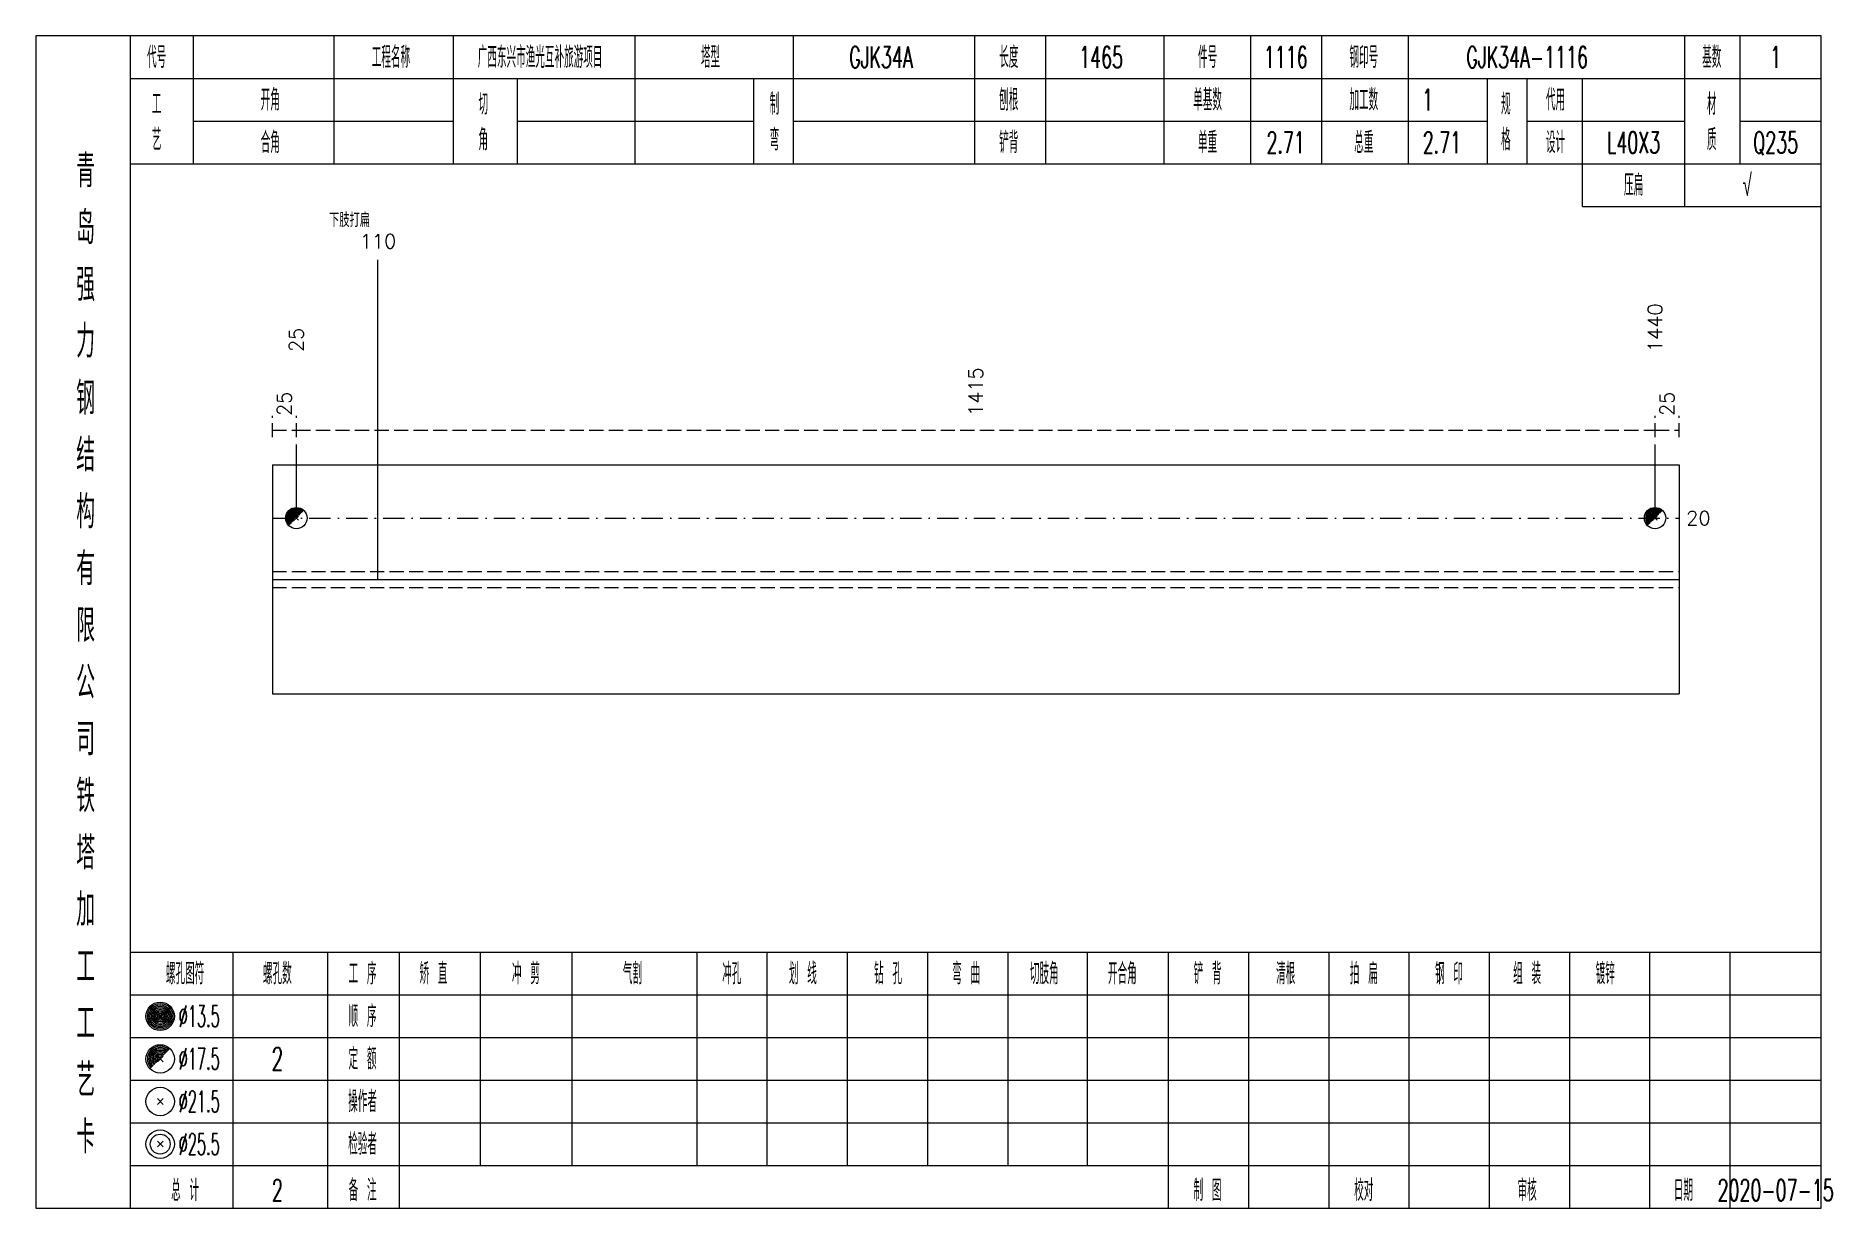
# Model space of a CAD drawing. Extents: x 0 to 2606, y -377 to 6479.
# Drawn here: x 1829.8 to 2082.7, y 1750 to 1915 of the extents above; entities that cross this region are included whole.
import ezdxf
from ezdxf.enums import TextEntityAlignment as Align

# ---------------------------------------------------------------- set-up
doc = ezdxf.new("R2010")
doc.units = 0
doc.header["$MEASUREMENT"] = 0
doc.linetypes.add('一点画线', pattern=[5.2, 3, -1, 0.2, -1])
doc.linetypes.add('虚线', pattern=[2.75, 2, -0.75])
doc.layers.get('0').update_dxf_attribs({"linetype": 'CONTINUOUS', "lineweight": 25})
for name, color, linetype, lineweight in [('1', 7, 'CONTINUOUS', 25), ('2', 7, 'CONTINUOUS', 25), ('4', 7, 'CONTINUOUS', 25)]:
    doc.layers.add(name, color=color, linetype=linetype, lineweight=lineweight)
doc.styles.get("Standard").update_dxf_attribs({"font": 'simplex.shx', "width": 0.7, "height": 3, "bigfont": 'gbhzfs.shx'})

msp = doc.modelspace()

# ---------------------------------------------------------------- texts
at = {"color": 7, "linetype": 'Continuous', "lineweight": 13}
for s, p in [('1440', (2057.82, 1870.5)), ('25', (1866.48, 1870.5))]:
    msp.add_text(s, height=2, rotation=90, dxfattribs=at).set_placement(p, align=Align.MIDDLE_LEFT)
at = {"color": 8, "linetype": 'Continuous', "lineweight": 9}
for s, p in [('1415', (1962.15, 1861.5)), ('25', (1864.79, 1861.5)), ('25', (2059.51, 1861.5))]:
    msp.add_text(s, height=2, rotation=90, dxfattribs=at).set_placement(p, align=Align.MIDDLE_LEFT)
at = {"color": 7, "linetype": 'Continuous', "lineweight": 13}
msp.add_text('20', height=2, dxfattribs=at).set_placement((2062.2, 1847.12), align=Align.MIDDLE_LEFT)
at = {"layer": '2', "color": 7, "linetype": 'Continuous', "lineweight": 13}
for s, p in [('下肢打扁', (1873.97, 1887.5)), ('110', (1877.97, 1884.5))]:
    msp.add_text(s, height=2, dxfattribs=at).set_placement(p, align=Align.BOTTOM_CENTER)
at = {"layer": '4', "color": 1, "linetype": 'Continuous', "lineweight": 13}
for s, height, width, p in [('代号', 3, 0.6, (1846.8, 1912)), ('工程名称', 3, 0.6, (1879.8, 1912)), ('广西东兴市渔光互补旅游项目', 3, 0.6, (1900.8, 1912)), ('塔型', 3, 0.6, (1924.8, 1912)), ('GJK34A', 3, 0.6, (1948.8, 1912)), ('长度', 3, 0.6, (1966.8, 1912)), ('1465', 3, 0.6, (1979.8, 1912)), ('件号', 3, 0.6, (1994.8, 1912)), ('1116', 3, 0.6, (2005.8, 1912)), ('钢印号', 3, 0.6, (2016.8, 1912)), ('GJK34A-1116', 3, 0.6, (2039.8, 1912)), ('基数', 3, 0.6, (2065.8, 1912)), ('1', 3, 0.6, (2074.8, 1912)), ('开角', 3, 0.6, (1862.8, 1906)), ('刨根', 3, 0.6, (1966.8, 1906)), ('单基数', 3, 0.6, (1994.8, 1906)), ('加工数', 3, 0.6, (2016.8, 1906)), ('1', 3, 0.6, (2025.8, 1906)), ('代用', 3, 0.6, (2043.8, 1906)), ('材', 3, 0.6, (2065.8, 1905.4)), ('工', 3, 0.6, (1846.8, 1905.4)), ('切', 3, 0.6, (1892.8, 1905.4)), ('制', 3, 0.6, (1933.8, 1905.4)), ('规', 3, 0.6, (2036.8, 1905.4)), ('艺', 3, 0.6, (1846.8, 1900.4)), ('角', 3, 0.6, (1892.8, 1900.4)), ('弯', 3, 0.6, (1933.8, 1900.4)), ('格', 3, 0.6, (2036.8, 1900.4)), ('质', 3, 0.6, (2065.8, 1900.4)), ('合角', 3, 0.6, (1862.8, 1900)), ('铲背', 3, 0.6, (1966.8, 1900)), ('单重', 3, 0.6, (1994.8, 1900)), ('2.71', 3, 0.6, (2005.8, 1900)), ('总重', 3, 0.6, (2016.8, 1900)), ('2.71', 3, 0.6, (2027.8, 1900)), ('设计', 3, 0.6, (2043.8, 1900)), ('L40X3', 3, 0.6, (2054.8, 1900)), ('Q235', 3, 0.6, (2074.8, 1900)), ('青', 4.6, 0.8, (1836.8, 1896)), ('压扁', 3, 0.6, (2054.8, 1894)), ('√', 3, 0.6, (2070.8, 1894)), ('岛', 4.6, 0.8, (1836.8, 1888)), ('强', 4.6, 0.8, (1836.8, 1880)), ('力', 4.6, 0.8, (1836.8, 1872)), ('钢', 4.6, 0.8, (1836.8, 1864)), ('结', 4.6, 0.8, (1836.8, 1856)), ('构', 4.6, 0.8, (1836.8, 1848)), ('有', 4.6, 0.8, (1836.8, 1840)), ('限', 4.6, 0.8, (1836.8, 1832)), ('公', 4.6, 0.8, (1836.8, 1824)), ('司', 4.6, 0.8, (1836.8, 1816)), ('铁', 4.6, 0.8, (1836.8, 1808)), ('塔', 4.6, 0.8, (1836.8, 1800)), ('加', 4.6, 0.8, (1836.8, 1792)), ('工', 4.6, 0.8, (1836.8, 1784)), ('螺孔图符', 3, 0.6, (1850.8, 1783)), ('螺孔数', 3, 0.6, (1863.8, 1783)), ('工 序', 3, 0.6, (1875.8, 1783)), ('矫 直', 3, 0.6, (1885.8, 1783)), ('冲 剪', 3, 0.6, (1898.8, 1783)), ('气割', 3, 0.6, (1913.8, 1783)), ('冲孔', 3, 0.6, (1927.8, 1783)), ('划 线', 3, 0.6, (1937.8, 1783)), ('钻 孔', 3, 0.6, (1949.8, 1783)), ('弯 曲', 3, 0.6, (1960.8, 1783)), ('切肢角', 3, 0.6, (1971.8, 1783)), ('开合角', 3, 0.6, (1982.8, 1783)), ('铲 背', 3, 0.6, (1994.8, 1783)), ('清根', 3, 0.6, (2005.8, 1783)), ('拍 扁', 3, 0.6, (2016.8, 1783)), ('钢 印', 3, 0.6, (2028.8, 1783)), ('组 装', 3, 0.6, (2039.8, 1783)), ('镀锌', 3, 0.6, (2050.8, 1783)), ('%%C13.5', 3, 0.5, (1852.8, 1777)), ('顺 序', 3, 0.6, (1875.8, 1777)), ('工', 4.6, 0.8, (1836.8, 1776)), ('艺', 4.6, 0.8, (1836.8, 1768)), ('%%C17.5', 3, 0.5, (1852.8, 1771)), ('2', 3.2, 0.6, (1863.8, 1771)), ('定 额', 3, 0.6, (1875.8, 1771)), ('%%C21.5', 3, 0.5, (1852.8, 1765)), ('操作者', 3, 0.6, (1875.8, 1765)), ('卡', 4.6, 0.8, (1836.8, 1760)), ('检验者', 3, 0.6, (1875.8, 1759)), ('%%C25.5', 3, 0.5, (1852.8, 1759)), ('总 计', 3, 0.6, (1850.8, 1752.5)), ('2', 3, 0.6, (1863.8, 1752.5)), ('备 注', 3, 0.6, (1875.8, 1752.5)), ('制 图', 3, 0.6, (1994.8, 1752.5)), ('校对', 3, 0.6, (2016.8, 1752.5)), ('审核', 3, 0.6, (2039.8, 1752.5)), ('日期', 3, 0.6, (2061.8, 1752.5)), ('2020-07-15', 3, 0.6, (2074.8, 1752.5))]:
    msp.add_text(s, height=height, dxfattribs=dict(at, width=width)).set_placement(p, align=Align.MIDDLE_CENTER)

# ---------------------------------------------------------------- linework, layer by layer
at = {"color": 8, "linetype": '虚线', "lineweight": 9}
for p, q in [((1863.1, 1858.5), (1863.1, 1861.5)), ((1863.1, 1859.5), (1866.48, 1859.5)), ((1866.48, 1858.5), (1866.48, 1861.5)), ((1866.48, 1858.5), (1866.48, 1861.5)), ((1866.48, 1859.5), (2057.82, 1859.5)), ((2057.82, 1858.5), (2057.82, 1861.5)), ((2057.82, 1858.5), (2057.82, 1861.5)), ((2057.82, 1859.5), (2061.2, 1859.5)), ((2061.2, 1858.5), (2061.2, 1861.5))]:
    msp.add_line(p, q, dxfattribs=at)
at = {"color": 7, "linetype": 'Continuous', "lineweight": 13}
for p, q in [((1866.48, 1847.12), (1866.48, 1857.5)), ((2057.82, 1847.12), (2057.82, 1857.5))]:
    msp.add_line(p, q, dxfattribs=at)
at = {"color": 7, "linetype": 'Continuous', "lineweight": 18}
for p, q in [((1863.1, 1854.62), (1863.1, 1822.38)), ((1863.1, 1854.62), (2061.2, 1854.62)), ((2061.2, 1854.62), (2061.2, 1822.38)), ((1863.1, 1838.5), (2061.2, 1838.5))]:
    msp.add_line(p, q, dxfattribs=at)
at = {"color": 3, "linetype": '一点画线', "lineweight": 13}
msp.add_line((1863.1, 1847.12), (2061.2, 1847.12), dxfattribs=at)
at = {"color": 7, "linetype": 'Continuous', "lineweight": 0}
for p, q in [((1866.18, 1846.83), (1866.78, 1847.42)), ((1866.18, 1847.42), (1866.78, 1846.83)), ((2057.52, 1846.83), (2058.12, 1847.42)), ((2057.52, 1847.42), (2058.12, 1846.83))]:
    msp.add_line(p, q, dxfattribs=at)
at = {"color": 1, "linetype": '虚线', "lineweight": 18}
for p, q in [((1863.1, 1839.62), (2061.2, 1839.62)), ((1863.1, 1837.38), (2061.2, 1837.38))]:
    msp.add_line(p, q, dxfattribs=at)
at = {"color": 7, "linetype": 'Continuous', "lineweight": 13}
for centre in [(1866.48, 1847.12), (2057.82, 1847.12)]:
    msp.add_circle(centre, 1.5, dxfattribs=at)
for centre, radius in [((1866.48, 1847.12), 1.35), ((1866.48, 1847.12), 1.2), ((1866.48, 1847.12), 1.05), ((1866.48, 1847.12), 0.9), ((1866.48, 1847.12), 0.75), ((1866.48, 1847.12), 0.6), ((1866.48, 1847.12), 0.45), ((1866.48, 1847.12), 0.3), ((1866.48, 1847.12), 0.15), ((2057.82, 1847.12), 1.35), ((2057.82, 1847.12), 1.2), ((2057.82, 1847.12), 1.05), ((2057.82, 1847.12), 0.9), ((2057.82, 1847.12), 0.75), ((2057.82, 1847.12), 0.6), ((2057.82, 1847.12), 0.45), ((2057.82, 1847.12), 0.3), ((2057.82, 1847.12), 0.15)]:
    msp.add_arc(centre, radius, 45, 225, dxfattribs=at)
at = {"layer": '1', "color": 7, "linetype": 'Continuous', "lineweight": 18}
msp.add_line((1863.1, 1822.38), (2061.2, 1822.38), dxfattribs=at)
at = {"layer": '2', "color": 7, "linetype": 'Continuous', "lineweight": 13}
msp.add_line((1877.97, 1838.5), (1877.97, 1883.5), dxfattribs=at)
at = {"layer": '4', "color": 1, "linetype": 'Continuous', "lineweight": 18}
for p, q in [((1843.1, 1750), (1843.1, 1915)), ((1852, 1897), (1852, 1915)), ((1871.8, 1897), (1871.8, 1915)), ((1888.6, 1897), (1888.6, 1915)), ((1914.2, 1897), (1914.2, 1915)), ((1936.5, 1897), (1936.5, 1915)), ((1962, 1897), (1962, 1915)), ((1972, 1897), (1972, 1915)), ((1988.7, 1897), (1988.7, 1915)), ((2000.9, 1897), (2000.9, 1915)), ((2010.9, 1897), (2010.9, 1915)), ((2023.1, 1897), (2023.1, 1915)), ((2062, 1891), (2062, 1915)), ((2069.8, 1897), (2069.8, 1915)), ((1843.1, 1909), (2081.2, 1909)), ((1897.6, 1897), (1897.6, 1909)), ((1930.9, 1897), (1930.9, 1909)), ((2034.2, 1897), (2034.2, 1909)), ((2039.8, 1897), (2039.8, 1909)), ((2047.6, 1891), (2047.6, 1909)), ((1852, 1903), (1888.6, 1903)), ((1897.6, 1903), (1930.9, 1903)), ((1936.5, 1903), (2034.2, 1903)), ((2039.8, 1903), (2062, 1903)), ((2069.8, 1903), (2081.2, 1903)), ((1843.1, 1897), (2081.2, 1897)), ((2047.6, 1891), (2081.2, 1891)), ((1843.1, 1786), (2081.2, 1786)), ((1857.6, 1750), (1857.6, 1786)), ((1870.9, 1750), (1870.9, 1786)), ((1881, 1750), (1881, 1786)), ((1892.4, 1756), (1892.4, 1786)), ((1905.3, 1756), (1905.3, 1786)), ((1922.9, 1756), (1922.9, 1786)), ((1932.8, 1756), (1932.8, 1786)), ((1944.1, 1756), (1944.1, 1786)), ((1955.4, 1756), (1955.4, 1786)), ((1966.7, 1756), (1966.7, 1786)), ((1977.9, 1756), (1977.9, 1786)), ((1989.3, 1756), (1989.3, 1786)), ((2000.6, 1756), (2000.6, 1786)), ((2011.9, 1756), (2011.9, 1786)), ((2023.2, 1756), (2023.2, 1786)), ((2034.5, 1756), (2034.5, 1786)), ((2045.8, 1756), (2045.8, 1786)), ((2057.1, 1756), (2057.1, 1786)), ((2068.4, 1756), (2068.4, 1786)), ((1843.1, 1780), (2081.2, 1780)), ((1843.1, 1774), (2081.2, 1774)), ((1843.1, 1768), (2081.2, 1768)), ((1843.1, 1762), (2081.2, 1762)), ((1843.1, 1756), (2081.2, 1756)), ((1989.3, 1750), (1989.3, 1756)), ((2000.6, 1750), (2000.6, 1756)), ((2011.9, 1750), (2011.9, 1756)), ((2023.2, 1750), (2023.2, 1756)), ((2034.5, 1750), (2034.5, 1756)), ((2045.8, 1750), (2045.8, 1756)), ((2057.1, 1750), (2057.1, 1756)), ((2068.4, 1750), (2068.4, 1756))]:
    msp.add_line(p, q, dxfattribs=at)
at = {"layer": '4', "color": 7, "linetype": 'Continuous', "lineweight": 13}
for p, q in [((1847.1, 1776.8), (1847.5, 1777.2)), ((1847.5, 1776.8), (1847.1, 1777.2)), ((1846.9, 1764.6), (1847.7, 1765.4)), ((1847.7, 1764.6), (1846.9, 1765.4)), ((1846.9, 1758.6), (1847.7, 1759.4)), ((1847.7, 1758.6), (1846.9, 1759.4))]:
    msp.add_line(p, q, dxfattribs=at)
at = {"layer": '4', "color": 7, "linetype": 'Continuous', "lineweight": 0}
for p, q in [((1846.9, 1770.6), (1847.7, 1771.4)), ((1846.9, 1771.4), (1847.7, 1770.6))]:
    msp.add_line(p, q, dxfattribs=at)
at = {"layer": '4', "color": 1, "linetype": 'Continuous', "lineweight": 18}
msp.add_lwpolyline([(1829.8, 1915), (1829.8, 1750), (2081.2, 1750), (2081.2, 1915)], close=True, dxfattribs=at)
at = {"layer": '4', "color": 7, "linetype": 'Continuous', "lineweight": 13}
for centre, radius in [((1847.3, 1777), 2), ((1847.3, 1777), 1.8), ((1847.3, 1777), 1.6), ((1847.3, 1777), 1.4), ((1847.3, 1777), 1.2), ((1847.3, 1777), 1), ((1847.3, 1777), 0.8), ((1847.3, 1777), 0.6), ((1847.3, 1777), 0.4), ((1847.3, 1777), 0.2), ((1847.3, 1771), 2), ((1847.3, 1765), 2), ((1847.3, 1759), 2), ((1847.3, 1759), 1.4)]:
    msp.add_circle(centre, radius, dxfattribs=at)
for radius in [1.8, 1.6, 1.4, 1.2, 1, 0.8, 0.6, 0.4, 0.2]:
    msp.add_arc((1847.3, 1771), radius, 45, 225, dxfattribs=at)

msp.set_redraw_order([(e.dxf.handle, doc.entitydb.next_handle()) for e in msp.query("TEXT MTEXT ATTDEF DIMENSION ARC_DIMENSION")])  # texts and dimensions are drawn at this point

doc.saveas('drawing.dxf')
